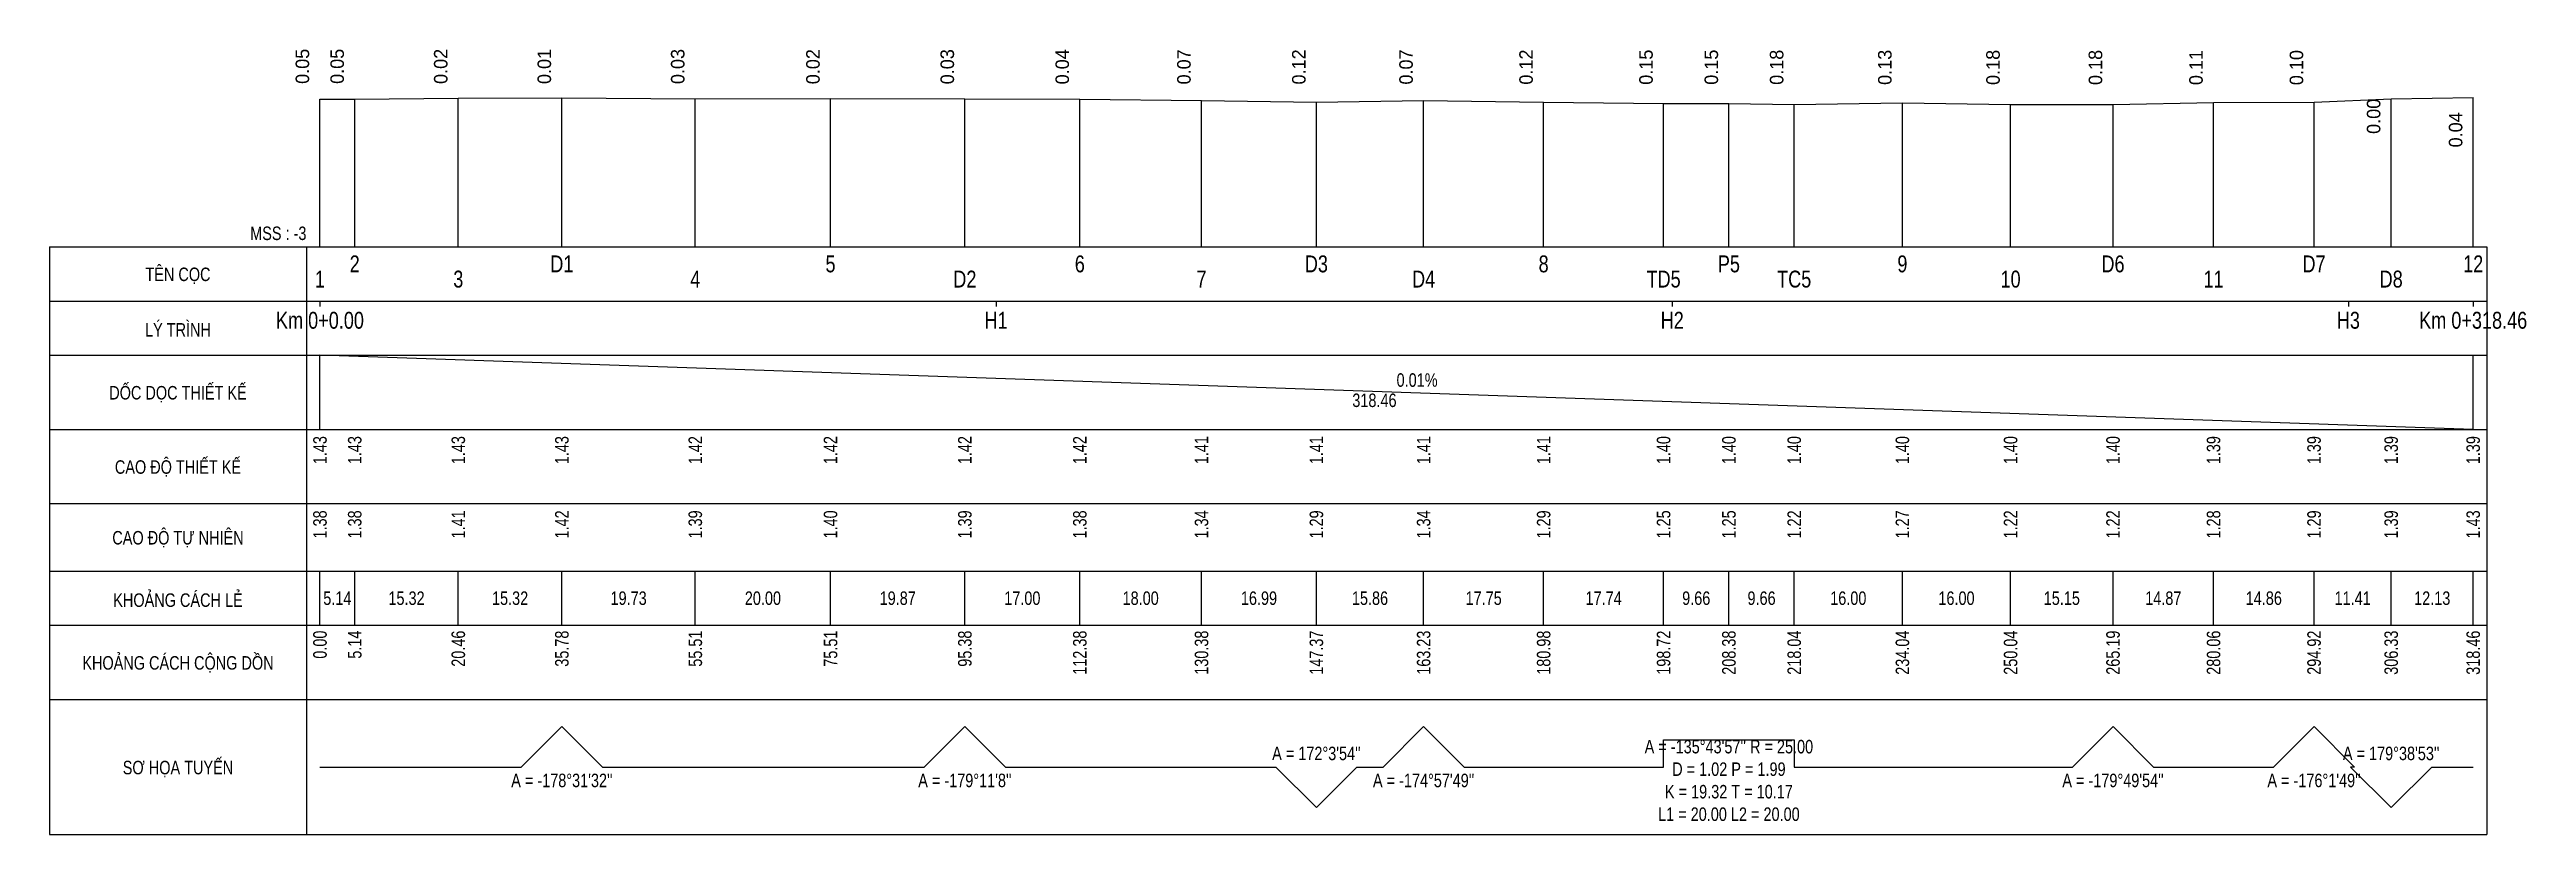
# Model space of a CAD drawing. Header units: inches. Extents: x 527 to 1089, y -181 to 197.
# Drawn here: x 526.6 to 892.9, y 81.2 to 197.4 of the extents above; entities that cross this region are included whole.
import ezdxf
from ezdxf.enums import TextEntityAlignment as Align

# ---------------------------------------------------------------- set-up
doc = ezdxf.new("R2010")
doc.units = ezdxf.units.IN
doc.header["$MEASUREMENT"] = 0
for name, color, linetype in [('Bang TD tu nhien', 3, 'Continuous'), ('DD Ranh dan trong 1 trai', 2, 'Continuous'), ('Duong dong trac doc tu nhien', 9, 'Continuous'), ('Trac doc tu nhien', 3, 'Continuous'), ('TracDoc', 7, 'Continuous')]:
    doc.layers.add(name, color=color, linetype=linetype)
doc.styles.add('BangTD', font='viet buddy.shx', dxfattribs={"width": 0.8})

msp = doc.modelspace()

# ---------------------------------------------------------------- texts
at = {"layer": 'Bang TD tu nhien', "color": 3, "style": 'BangTD', "width": 0.8}
for s, p in [('TÊN CỌC', (545.58, 164.19)), ('LÝ TRÌNH', (545.58, 156.19)), ('DỐC DỌC THIẾT KẾ', (545.58, 146.69)), ('CAO ĐỘ THIẾT KẾ', (545.58, 135.69)), ('CAO ĐỘ TỰ NHIÊN', (545.58, 125.19)), ('KHOẢNG CÁCH LẺ', (545.58, 116.19)), ('KHOẢNG CÁCH CỘNG DỒN', (545.58, 106.69)), ('SƠ HỌA TUYẾN', (545.58, 91.19))]:
    msp.add_text(s, height=2, dxfattribs=at).set_placement(p, align=Align.MIDDLE)
at = {"layer": 'DD Ranh dan trong 1 trai', "color": 2}
for s, p in [('0.05', (565.58, 192.34)), ('0.05', (570.72, 192.34)), ('0.02', (586.04, 192.33)), ('0.01', (601.36, 192.32)), ('0.03', (621.09, 192.31)), ('0.02', (641.09, 192.29)), ('0.03', (660.96, 192.28)), ('0.04', (677.96, 192.27)), ('0.07', (695.96, 192.26)), ('0.12', (712.95, 192.25)), ('0.07', (728.81, 192.24)), ('0.12', (746.56, 192.23)), ('0.15', (764.3, 192.21)), ('0.15', (773.96, 192.21)), ('0.18', (783.62, 192.2)), ('0.13', (799.62, 192.19)), ('0.18', (815.62, 192.18)), ('0.18', (830.77, 192.17)), ('0.11', (845.64, 192.16)), ('0.10', (860.5, 192.15))]:
    msp.add_text(s, height=2, rotation=90, dxfattribs=at).set_placement(p, align=Align.BOTTOM_LEFT)
for s, p in [('0.00', (871.91, 190.14)), ('0.04', (884.04, 188.14))]:
    msp.add_text(s, height=2, rotation=90, dxfattribs=at).set_placement(p, align=Align.BOTTOM_RIGHT)
at = {"layer": 'Trac doc tu nhien', "color": 3, "insert": (564.58, 169.19), "char_height": 2, "attachment_point": 9, "style": 'BangTD'}
msp.add_mtext('MSS : -3', dxfattribs=at)
at = {"layer": 'TracDoc', "color": 5, "style": 'BangTD', "width": 0.8}
for s, p in [('2', (571.72, 166.94)), ('D1', (602.36, 166.94)), ('5', (642.09, 166.94)), ('6', (678.96, 166.94)), ('D3', (713.95, 166.94)), ('8', (747.56, 166.94)), ('P5', (774.96, 166.94)), ('9', (800.62, 166.94)), ('D6', (831.77, 166.94)), ('D7', (861.5, 166.94)), ('12', (885.04, 166.94)), ('Km 0+0.00', (566.58, 158.59)), ('H1', (666.58, 158.59)), ('H2', (766.58, 158.59)), ('H3', (866.58, 158.59)), ('Km 0+318.46', (885.04, 158.59))]:
    msp.add_text(s, height=2.5, dxfattribs=at).set_placement(p, align=Align.TOP_CENTER)
for s, p in [('1', (566.58, 161.44)), ('3', (587.04, 161.44)), ('4', (622.09, 161.44)), ('D2', (661.96, 161.44)), ('7', (696.96, 161.44)), ('D4', (729.81, 161.44)), ('TD5', (765.3, 161.44)), ('TC5', (784.62, 161.44)), ('10', (816.62, 161.44)), ('11', (846.64, 161.44)), ('D8', (872.91, 161.44))]:
    msp.add_text(s, height=2.5, dxfattribs=at).set_placement(p, align=Align.BOTTOM_CENTER)
at = {"layer": 'TracDoc', "color": 2, "style": 'BangTD', "width": 0.8}
msp.add_text('0.01%', height=2, dxfattribs=at).set_placement((725.81, 146.89), align=Align.BOTTOM_LEFT)
msp.add_text('318.46', height=2, dxfattribs=at).set_placement((725.81, 146.49), align=Align.TOP_RIGHT)
for s, p in [('1.43', (566.58, 140.19)), ('1.43', (571.72, 140.19)), ('1.43', (587.04, 140.19)), ('1.43', (602.36, 140.19)), ('1.42', (622.09, 140.19)), ('1.42', (642.09, 140.19)), ('1.42', (661.96, 140.19)), ('1.42', (678.96, 140.19)), ('1.41', (696.96, 140.19)), ('1.41', (713.95, 140.19)), ('1.41', (729.81, 140.19)), ('1.41', (747.56, 140.19)), ('1.40', (765.3, 140.19)), ('1.40', (774.96, 140.19)), ('1.40', (784.62, 140.19)), ('1.40', (800.62, 140.19)), ('1.40', (816.62, 140.19)), ('1.40', (831.77, 140.19)), ('1.39', (846.64, 140.19)), ('1.39', (861.5, 140.19)), ('1.39', (872.91, 140.19)), ('1.39', (885.04, 140.19))]:
    msp.add_text(s, height=2, rotation=90, dxfattribs=at).set_placement(p, align=Align.MIDDLE_RIGHT)
at = {"layer": 'TracDoc', "color": 3, "style": 'BangTD', "width": 0.8}
for s, p in [('1.38', (566.58, 129.19)), ('1.38', (571.72, 129.19)), ('1.41', (587.04, 129.19)), ('1.42', (602.36, 129.19)), ('1.39', (622.09, 129.19)), ('1.40', (642.09, 129.19)), ('1.39', (661.96, 129.19)), ('1.38', (678.96, 129.19)), ('1.34', (696.96, 129.19)), ('1.29', (713.95, 129.19)), ('1.34', (729.81, 129.19)), ('1.29', (747.56, 129.19)), ('1.25', (765.3, 129.19)), ('1.25', (774.96, 129.19)), ('1.22', (784.62, 129.19)), ('1.27', (800.62, 129.19)), ('1.22', (816.62, 129.19)), ('1.22', (831.77, 129.19)), ('1.28', (846.64, 129.19)), ('1.29', (861.5, 129.19)), ('1.39', (872.91, 129.19)), ('1.43', (885.04, 129.19)), ('0.00', (566.58, 111.39)), ('5.14', (571.72, 111.39)), ('20.46', (587.04, 111.39)), ('35.78', (602.36, 111.39)), ('55.51', (622.09, 111.39)), ('75.51', (642.09, 111.39)), ('95.38', (661.96, 111.39)), ('112.38', (678.96, 111.39)), ('130.38', (696.96, 111.39)), ('147.37', (713.95, 111.39)), ('163.23', (729.81, 111.39)), ('180.98', (747.56, 111.39)), ('198.72', (765.3, 111.39)), ('208.38', (774.96, 111.39)), ('218.04', (784.62, 111.39)), ('234.04', (800.62, 111.39)), ('250.04', (816.62, 111.39)), ('265.19', (831.77, 111.39)), ('280.06', (846.64, 111.39)), ('294.92', (861.5, 111.39)), ('306.33', (872.91, 111.39)), ('318.46', (885.04, 111.39))]:
    msp.add_text(s, height=2, rotation=90, dxfattribs=at).set_placement(p, align=Align.MIDDLE_RIGHT)
for s, p in [('5.14', (569.15, 116.19)), ('15.32', (579.38, 116.19)), ('15.32', (594.7, 116.19)), ('19.73', (612.23, 116.19)), ('20.00', (632.09, 116.19)), ('19.87', (652.03, 116.19)), ('17.00', (670.46, 116.19)), ('18.00', (687.96, 116.19)), ('16.99', (705.46, 116.19)), ('15.86', (721.88, 116.19)), ('17.75', (738.69, 116.19)), ('17.74', (756.43, 116.19)), ('9.66', (770.13, 116.19)), ('9.66', (779.79, 116.19)), ('16.00', (792.62, 116.19)), ('16.00', (808.62, 116.19)), ('15.15', (824.2, 116.19)), ('14.87', (839.21, 116.19)), ('14.86', (854.07, 116.19)), ('11.41', (867.21, 116.19)), ('12.13', (878.98, 116.19))]:
    msp.add_text(s, height=2, dxfattribs=at).set_placement(p, align=Align.MIDDLE_CENTER)
at = {"layer": 'TracDoc', "color": 1, "char_height": 2, "attachment_point": 5, "style": 'BangTD'}
for s, insert in [("A = 172°3'54''", (713.95, 93.19)), ("A = -135°43'57'' R = 25.00^M^JD = 1.02 P = 1.99^M^JK = 19.32 T = 10.17^M^JL1 = 20.00 L2 = 20.00", (774.96, 89.19)), ("A = 179°38'53''", (872.91, 93.19)), ("A = -178°31'32''", (602.36, 89.19)), ("A = -179°11'8''", (661.96, 89.19)), ("A = -174°57'49''", (729.81, 89.19)), ("A = -179°49'54''", (831.77, 89.19)), ("A = -176°1'49''", (861.5, 89.19))]:
    msp.add_mtext(s, dxfattribs=dict(at, insert=insert))

# ---------------------------------------------------------------- linework, layer by layer
at = {"layer": 'Bang TD tu nhien', "color": 3}
for p, q in [((526.58, 168.19), (526.58, 81.19)), ((526.58, 168.19), (887.04, 168.19)), ((564.58, 168.19), (564.58, 81.19)), ((887.04, 168.19), (887.04, 81.19)), ((526.58, 160.19), (887.04, 160.19)), ((526.58, 152.19), (887.04, 152.19)), ((526.58, 141.19), (887.04, 141.19)), ((526.58, 130.19), (887.04, 130.19)), ((526.58, 120.19), (887.04, 120.19)), ((526.58, 112.19), (887.04, 112.19)), ((526.58, 101.19), (887.04, 101.19)), ((526.58, 81.19), (887.04, 81.19))]:
    msp.add_line(p, q, dxfattribs=at)
at = {"layer": 'Duong dong trac doc tu nhien', "color": 8}
for p, q in [((566.58, 168.19), (566.58, 190.09)), ((571.72, 168.19), (571.72, 190.09)), ((587.04, 168.19), (587.04, 190.24)), ((602.36, 168.19), (602.36, 190.29)), ((622.09, 168.19), (622.09, 190.14)), ((642.09, 168.19), (642.09, 190.19)), ((661.96, 168.19), (661.96, 190.14)), ((678.96, 168.19), (678.96, 190.09)), ((696.96, 168.19), (696.96, 189.89)), ((713.95, 168.19), (713.95, 189.64)), ((729.81, 168.19), (729.81, 189.89)), ((747.56, 168.19), (747.56, 189.64)), ((765.3, 168.19), (765.3, 189.44)), ((774.96, 168.19), (774.96, 189.44)), ((784.62, 168.19), (784.62, 189.29)), ((800.62, 168.19), (800.62, 189.54)), ((816.62, 168.19), (816.62, 189.29)), ((831.77, 168.19), (831.77, 189.29)), ((846.64, 168.19), (846.64, 189.59)), ((861.5, 168.19), (861.5, 189.64)), ((872.91, 168.19), (872.91, 190.14)), ((885.04, 168.19), (885.04, 190.34))]:
    msp.add_line(p, q, dxfattribs=at)
at = {"layer": 'Trac doc tu nhien', "color": 3}
msp.add_lwpolyline([(566.58, 190.09), (571.72, 190.09), (587.04, 190.24), (602.36, 190.29), (622.09, 190.14), (642.09, 190.19), (661.96, 190.14), (678.96, 190.09), (696.96, 189.89), (713.95, 189.64), (729.81, 189.89), (747.56, 189.64), (765.3, 189.44), (774.96, 189.44), (784.62, 189.29), (800.62, 189.54), (816.62, 189.29), (831.77, 189.29), (846.64, 189.59), (861.5, 189.64), (872.91, 190.14), (885.04, 190.34)], dxfattribs=at)
at = {"layer": 'TracDoc', "color": 5}
for p, q in [((566.58, 160.19), (566.58, 159.39)), ((666.58, 160.19), (666.58, 159.39)), ((766.58, 160.19), (766.58, 159.39)), ((866.58, 160.19), (866.58, 159.39)), ((885.04, 160.19), (885.04, 159.39))]:
    msp.add_line(p, q, dxfattribs=at)
at = {"layer": 'TracDoc', "color": 2}
for p, q in [((566.58, 141.19), (566.58, 152.19)), ((885.04, 141.19), (566.58, 152.19)), ((885.04, 141.19), (885.04, 152.19))]:
    msp.add_line(p, q, dxfattribs=at)
at = {"layer": 'TracDoc', "color": 3}
for p, q in [((566.58, 112.19), (566.58, 120.19)), ((571.72, 112.19), (571.72, 120.19)), ((587.04, 112.19), (587.04, 120.19)), ((602.36, 112.19), (602.36, 120.19)), ((622.09, 112.19), (622.09, 120.19)), ((642.09, 112.19), (642.09, 120.19)), ((661.96, 112.19), (661.96, 120.19)), ((678.96, 112.19), (678.96, 120.19)), ((696.96, 112.19), (696.96, 120.19)), ((713.95, 112.19), (713.95, 120.19)), ((729.81, 112.19), (729.81, 120.19)), ((747.56, 112.19), (747.56, 120.19)), ((765.3, 112.19), (765.3, 120.19)), ((774.96, 112.19), (774.96, 120.19)), ((784.62, 112.19), (784.62, 120.19)), ((800.62, 112.19), (800.62, 120.19)), ((816.62, 112.19), (816.62, 120.19)), ((831.77, 112.19), (831.77, 120.19)), ((846.64, 112.19), (846.64, 120.19)), ((861.5, 112.19), (861.5, 120.19)), ((872.91, 112.19), (872.91, 120.19)), ((885.04, 112.19), (885.04, 120.19))]:
    msp.add_line(p, q, dxfattribs=at)
at = {"layer": 'TracDoc', "color": 1}
msp.add_lwpolyline([(566.58, 91.19), (596.36, 91.19), (602.36, 97.19), (608.36, 91.19), (655.96, 91.19), (661.96, 97.19), (667.96, 91.19), (707.95, 91.19), (713.95, 85.19), (719.95, 91.19), (723.81, 91.19), (729.81, 97.19), (735.81, 91.19), (765.3, 91.19), (765.3, 95.19), (784.63, 95.19), (784.63, 91.19), (825.77, 91.19), (831.77, 97.19), (837.77, 91.19), (855.5, 91.19), (861.5, 97.19), (867.5, 91.19), (866.91, 91.19), (872.91, 85.19), (878.91, 91.19), (885.04, 91.19)], dxfattribs=at)

msp.set_redraw_order([(e.dxf.handle, doc.entitydb.next_handle()) for e in msp.query("TEXT MTEXT ATTDEF DIMENSION ARC_DIMENSION")])  # texts and dimensions are drawn at this point

doc.saveas('drawing.dxf')
